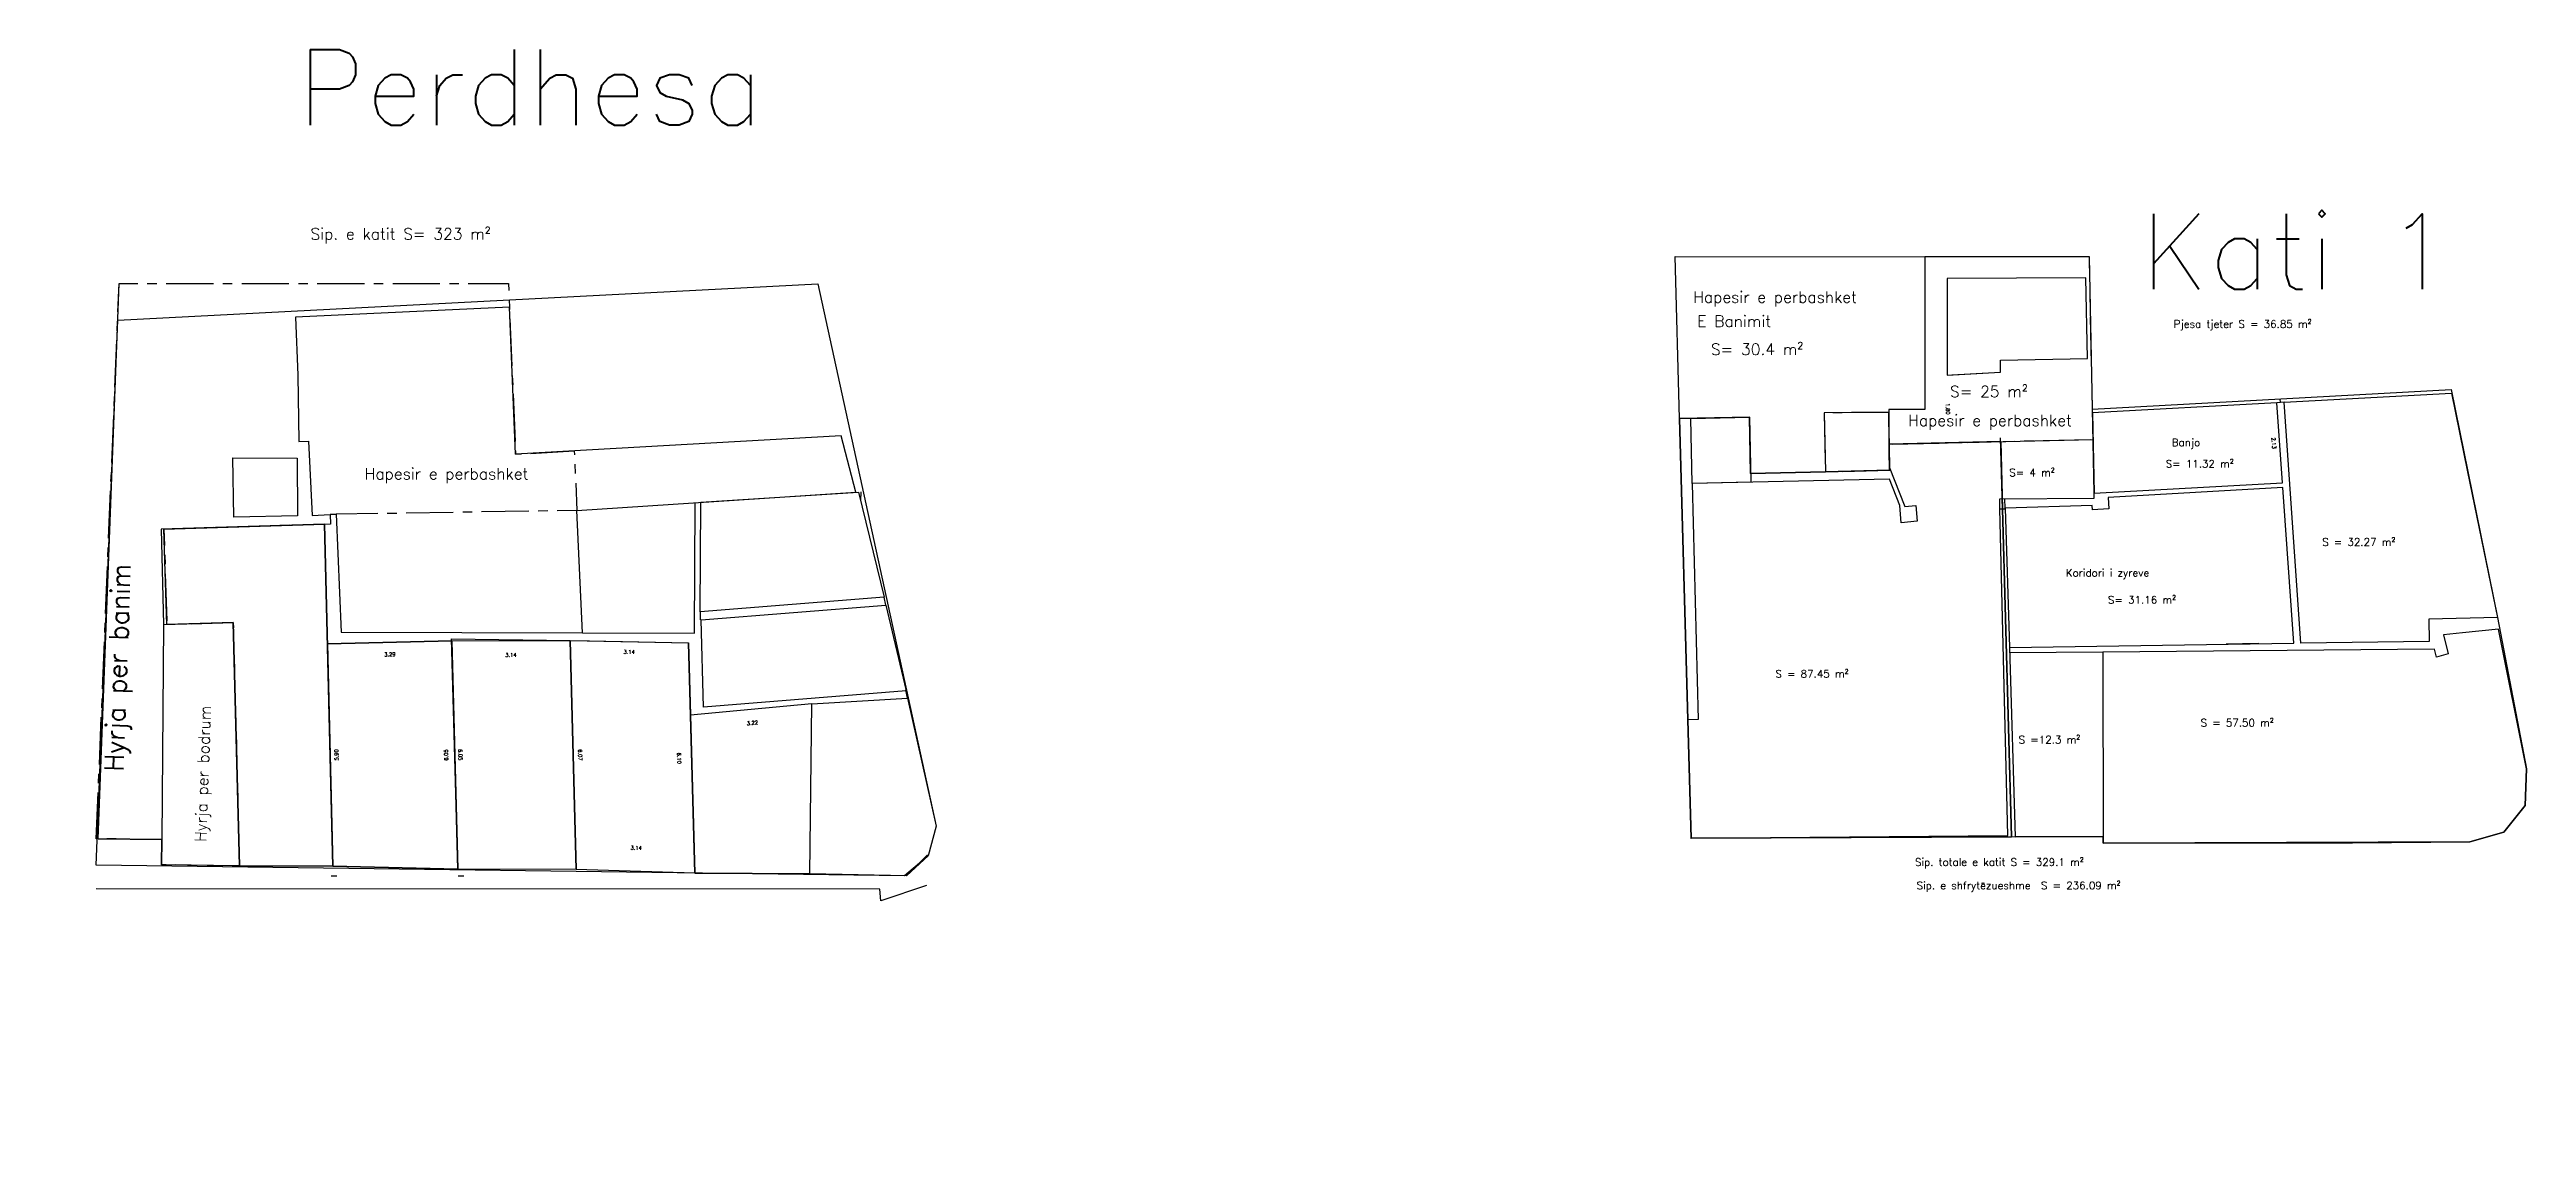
# Model space of a CAD drawing. Header units: metres. Extents: x 495 to 658, y 484 to 685.
# Drawn here: x 529.6 to 595.2, y 484 to 512.7 of the extents above; entities that cross this region are included whole.
import ezdxf

# ---------------------------------------------------------------- set-up
doc = ezdxf.new("R2010")
doc.units = ezdxf.units.M
doc.linetypes.add('CENTER', pattern=[2, 1.25, -0.25, 0.25, -0.25])
for name, color, linetype, lineweight in [('Etazha0_koridor', 2, 'Continuous', 30), ('etazha0_lokal_version2', 5, 'Continuous', 30), ('etazha1', 67, 'Continuous', 30), ('etazha2_banjo', 4, 'Continuous', 30), ('Lifti', 32, 'Continuous', 30), ('Shkalle_hapsire', 9, 'Continuous', 30)]:
    doc.layers.add(name, color=color, linetype=linetype, lineweight=lineweight)
doc.layers.add('etazha1_banjo', color=5, linetype='Continuous')
doc.layers.add('Etazha_label', color=1, linetype='Continuous')
doc.styles.get("Standard").update_dxf_attribs({"font": 'simplex.shx'})
doc.dimstyles.get("Standard").update_dxf_attribs({"dimtxt": 0.1, "dimasz": 0.18, "dimexe": 0.18, "dimexo": 0.0625, "dimgap": 0.09, "dimtad": 0, "dimzin": 0, "dimdsep": 46, "dimtxsty": 'Standard', "dimcen": 0.09, "dimse1": 1, "dimse2": 1, "dimsd1": 1, "dimsd2": 1, "dimadec": 0, "dimazin": 0, "dimtfac": 1, "dimtofl": 0, "dimtmove": 0, "dimatfit": 3, "dimfxl": 1, "dimtolj": 1, "dimtzin": 0, "dimarcsym": 0})

msp = doc.modelspace()

# ---------------------------------------------------------------- texts
at = {"layer": 'Etazha_label', "attachment_point": 1}
for s, width, insert, char_height in [('Perdhesa', 15.31368, (536.149, 512.653), 2), ('Kati 1', 15.31368, (584.965, 508.304), 2), ('Sip. e katit S= 323 m²', 8.47649, (536.498, 507.917), 0.3), ('Hapesir e perbashket', 8.47649, (573.117, 506.242), 0.3), ('E Banimit', 8.47649, (573.224, 505.604), 0.3), ('Pjesa tjeter S = 36.85 m²', 15.31368, (585.84, 505.48), 0.2), ('S= 30.4 m²', 8.47649, (573.585, 504.86), 0.3), ('S= 25 m²', 8.47649, (579.917, 503.741), 0.3), ('Hapesir e perbashket', 4.87683, (578.809, 502.976), 0.3), ('Banjo', 15.31368, (585.789, 502.342), 0.2), ('Hapesir e perbashket', 8.47649, (537.933, 501.564), 0.3), ('S= 4 m²', 15.31368, (581.488, 501.544), 0.2), ('S= 11.32 m²', 15.31368, (585.629, 501.776), 0.2), (' S = 32.27 m²', 15.31368, (589.635, 499.703), 0.2), ('Koridori i zyreve', 15.31368, (582.981, 498.887), 0.2), ('S= 31.16 m²', 15.31368, (584.101, 498.171), 0.2), (' S = 87.45 m²', 15.31368, (575.156, 496.21), 0.2), (' S = 57.50 m²', 15.31368, (586.415, 494.915), 0.2), (' S =12.3 m²', 15.31368, (581.598, 494.466), 0.2), ('Sip. totale e katit S = 329.1 m²', 15.31368, (578.99, 491.223), 0.2), ('Sip. e shfrytëzueshme  S = 236.09 m²', 15.31368, (579.033, 490.602), 0.2)]:
    msp.add_mtext_dynamic_manual_height_columns(s, width=width, gutter_width=1, heights=[0], dxfattribs=dict(at, insert=insert, char_height=char_height))
at = {"layer": 'Etazha_label', "attachment_point": 1, "rotation": 87.95292}
for s, insert, char_height in [('Hyrja per banim', (531.038, 493.536), 0.5), ('Hyrja per bodrum', (533.432, 491.663), 0.3)]:
    msp.add_mtext_dynamic_manual_height_columns(s, width=15.31368, gutter_width=1, heights=[0], dxfattribs=dict(at, insert=insert, char_height=char_height))

# ---------------------------------------------------------------- blocks, each defined once
blk = doc.blocks.new('*D91')
at = {"layer": 'Defpoints', "color": 0, "transparency": 16777216}
for p in [(439.254, 422.958), (433.473, 421.158), (433.549, 420.942)]:
    blk.add_point(p, dxfattribs=at)
at = {"color": 0, "transparency": 16777216, "insert": (436.325, 422.166), "char_height": 0.1, "attachment_point": 5, "rotation": 19.45926}
blk.add_mtext('\\A1;6.05', dxfattribs=at)
blk = doc.blocks.new('*D92')
at = {"layer": 'Defpoints', "color": 0, "transparency": 16777216}
for p in [(438.164, 426.066), (438.219, 425.909), (432.599, 424.11)]:
    blk.add_point(p, dxfattribs=at)
at = {"color": 0, "transparency": 16777216, "insert": (435.437, 424.931), "char_height": 0.1, "attachment_point": 5, "rotation": 19.36808}
blk.add_mtext('\\A1;5.90', dxfattribs=at)
blk = doc.blocks.new('*D93')
at = {"layer": 'Defpoints', "color": 0, "transparency": 16777216}
for p in [(434.501, 417.953), (435.094, 418.126), (435.378, 414.941)]:
    blk.add_point(p, dxfattribs=at)
at = {"color": 0, "transparency": 16777216, "insert": (435.533, 416.62), "char_height": 0.1, "attachment_point": 5, "rotation": 286.2339}
blk.add_mtext('\\A1;3.14', dxfattribs=at)
blk = doc.blocks.new('*D96')
at = {"layer": 'Defpoints', "color": 0, "transparency": 16777216}
for p in [(549.772, 495.313), (546.561, 495.013), (549.805, 494.961)]:
    blk.add_point(p, dxfattribs=at)
at = {"color": 0, "transparency": 16777216, "insert": (548.199, 494.811), "char_height": 0.1, "attachment_point": 5, "rotation": 5.34252}
blk.add_mtext('\\A1;3.22', dxfattribs=at)
blk = doc.blocks.new('*D97')
at = {"layer": 'Defpoints', "color": 0, "transparency": 16777216}
for p in [(543.374, 496.992), (543.537, 490.927), (543.721, 490.932)]:
    blk.add_point(p, dxfattribs=at)
at = {"color": 0, "transparency": 16777216, "insert": (543.639, 493.964), "char_height": 0.1, "attachment_point": 5, "rotation": 271.53956}
blk.add_mtext('\\A1;6.07', dxfattribs=at)
blk = doc.blocks.new('*D98')
at = {"layer": 'Defpoints', "color": 0, "transparency": 16777216}
for p in [(546.508, 496.934), (546.342, 490.825), (546.672, 490.834)]:
    blk.add_point(p, dxfattribs=at)
at = {"color": 0, "transparency": 16777216, "insert": (546.26, 493.875), "char_height": 0.1, "attachment_point": 5, "rotation": 271.53956}
blk.add_mtext('\\A1;6.10', dxfattribs=at)
blk = doc.blocks.new('*D99')
at = {"layer": 'Defpoints', "color": 0, "transparency": 16777216}
for p in [(540.237, 496.989), (540.4, 490.94), (540.55, 490.944)]:
    blk.add_point(p, dxfattribs=at)
at = {"color": 0, "transparency": 16777216, "insert": (540.468, 493.969), "char_height": 0.1, "attachment_point": 5, "rotation": 271.53956}
blk.add_mtext('\\A1;6.05', dxfattribs=at)
blk = doc.blocks.new('*D100')
at = {"layer": 'Defpoints', "color": 0, "transparency": 16777216}
for p in [(536.944, 496.908), (536.952, 496.585), (540.237, 496.989)]:
    blk.add_point(p, dxfattribs=at)
at = {"color": 0, "transparency": 16777216, "insert": (538.599, 496.626), "char_height": 0.1, "attachment_point": 5, "rotation": 1.41603}
blk.add_mtext('\\A1;3.29', dxfattribs=at)
blk = doc.blocks.new('*D101')
at = {"layer": 'Defpoints', "color": 0, "transparency": 16777216}
for p in [(540.237, 496.989), (543.374, 496.992), (543.374, 496.612)]:
    blk.add_point(p, dxfattribs=at)
at = {"color": 0, "transparency": 16777216, "insert": (541.806, 496.611), "char_height": 0.1, "attachment_point": 5, "rotation": 0.04978}
blk.add_mtext('\\A1;3.14', dxfattribs=at)
blk = doc.blocks.new('*D102')
at = {"layer": 'Defpoints', "color": 0, "transparency": 16777216}
for p in [(543.374, 496.992), (546.503, 496.662), (546.508, 496.934)]:
    blk.add_point(p, dxfattribs=at)
at = {"color": 0, "transparency": 16777216, "insert": (544.936, 496.691), "char_height": 0.1, "attachment_point": 5, "rotation": 358.93933}
blk.add_mtext('\\A1;3.14', dxfattribs=at)
blk = doc.blocks.new('*D105')
at = {"layer": 'Defpoints', "color": 0, "transparency": 16777216}
for p in [(588.419, 503.284), (588.573, 503.295, 81.576), (588.723, 501.175, 81.576)]:
    blk.add_point(p, dxfattribs=at)
at = {"color": 0, "transparency": 16777216, "insert": (588.494, 502.224), "char_height": 0.1, "attachment_point": 5, "rotation": 274.05591}
blk.add_mtext('\\A1;2.13', dxfattribs=at)
blk = doc.blocks.new('*D106')
at = {"layer": 'Defpoints', "color": 0, "transparency": 16777216}
for p in [(579.838, 504.029, 162.603), (579.881, 502.233, -0.268), (579.881, 502.233)]:
    blk.add_point(p, dxfattribs=at)
at = {"color": 0, "transparency": 16777216, "insert": (579.86, 503.131), "char_height": 0.1, "attachment_point": 5, "rotation": 271.36597}
blk.add_mtext('\\A1;1.80', dxfattribs=at)
blk = doc.blocks.new('123')
at = {"flags": 128}
for points in [[(432.599, 424.11), (441.153, 427.117), (439.695, 431.191), (437.312, 430.354), (437.935, 428.612), (431.845, 426.471)], [(433.549, 420.942), (439.254, 422.958), (438.164, 426.066), (432.599, 424.11)]]:
    blk.add_lwpolyline(points, close=True, dxfattribs=at)
for points in [[(431.379, 430.256), (431.881, 428.638)], [(431.881, 428.638), (431.243, 428.443)], [(437.737, 409.221), (437.032, 409.58), (436.296, 412.035), (435.378, 414.941), (434.501, 417.953), (433.549, 420.942), (432.599, 424.11), (431.845, 426.471), (431.243, 428.443)]]:
    blk.add_lwpolyline(points, dxfattribs=at)
at = {"color": 5, "flags": 128}
for points in [[(433.549, 420.942), (435.435, 421.608), (439.302, 422.975)], [(439.302, 422.975), (440.222, 419.974), (440.374, 419.481), (441.131, 416.974)], [(434.501, 417.953), (440.222, 419.974)], [(435.378, 414.941), (441.131, 416.974)]]:
    blk.add_lwpolyline(points, dxfattribs=at)
at = {"layer": 'etazha1', "flags": 128}
blk.add_lwpolyline([(436.953, 409.003), (436.193, 410.021), (436.477, 410.142), (430.1, 429.89)], dxfattribs=at)
for p1, p2, distance, picture, middle in [((432.599, 424.11), (438.164, 426.066), -0.166, '*D92', (435.437, 424.931)), ((439.254, 422.958), (433.549, 420.942), -0.229, '*D91', (436.325, 422.166)), ((435.378, 414.941), (434.501, 417.953), -0.618, '*D93', (435.533, 416.62))]:
    dim = blk.add_aligned_dim(p1=p1, p2=p2, distance=distance, dimstyle='Standard')
    dim.commit()
    dim.dimension.update_dxf_attribs({"geometry": picture, "text_midpoint": middle})

# ---------------------------------------------------------------- dimensions: what is measured, and where the dimension line sits
at = {"color": 5}
for p1, p2, distance, picture, middle in [((579.838, 504.029, 162.603), (579.881, 502.233, -0.268), 0, '*D106', (579.86, 503.131)), ((588.723, 501.175, -0.268), (588.573, 503.295, -0.268), 0.155, '*D105', (588.494, 502.224, -81.844)), ((540.237, 496.989), (536.944, 496.908), 0.323, '*D100', (538.599, 496.626)), ((540.237, 496.989), (543.374, 496.992), -0.38, '*D101', (541.806, 496.611)), ((540.237, 496.989), (540.4, 490.94), 0.15, '*D99', (540.468, 493.969)), ((543.374, 496.992), (543.537, 490.927), 0.184, '*D97', (543.639, 493.964)), ((543.3736, 496.992), (546.5084, 496.934), -0.2722, '*D102', (544.9359, 496.6909)), ((546.508, 496.934), (546.672, 490.834), -0.33, '*D98', (546.26, 493.875)), ((546.561, 495.013), (549.772, 495.313), -0.354, '*D96', (548.199, 494.811))]:
    dim = msp.add_aligned_dim(p1=p1, p2=p2, distance=distance, dimstyle='Standard', dxfattribs=at)
    dim.commit()
    dim.dimension.update_dxf_attribs({"geometry": picture, "text_midpoint": middle})

# ---------------------------------------------------------------- linework, layer by layer
at = {"color": 1, "elevation": -0.268, "flags": 128}
msp.add_lwpolyline([(579.251, 507.163), (579.248, 503.119), (578.3, 503.112), (578.299, 503.039), (576.582, 503.028), (576.617, 501.466), (574.636, 501.421), (574.602, 502.915), (573.053, 502.88), (572.753, 502.874), (572.635, 507.166), (579.251, 507.163)], dxfattribs=at)
at = {"color": 1, "linetype": 'CENTER', "elevation": 162.603, "flags": 128}
msp.add_lwpolyline([(583.705, 502.324), (583.611, 507.024), (583.608, 507.161), (579.251, 507.163), (579.248, 503.119), (578.3, 503.112), (578.299, 503.039), (576.582, 503.028), (576.617, 501.466), (578.31, 501.504), (578.308, 502.196), (583.705, 502.324)], dxfattribs=at)
at = {"color": 5, "flags": 128}
for points, elevation in [([(579.251, 507.163), (579.248, 503.119)], -0.268), ([(579.964, 504.036), (581.251, 504.101)], 162.603), ([(583.685, 503.127), (593.19, 503.648), (594.418, 497.604), (595.182, 493.597), (595.144, 492.62), (594.582, 491.914), (593.683, 491.656), (583.968, 491.628), (583.968, 491.799), (581.646, 491.796), (573.058, 491.754), (572.972, 494.893), (572.753, 502.874), (574.602, 502.915), (574.636, 501.421), (578.315, 501.504), (578.306, 502.196), (583.705, 502.324), (583.689, 503.128)], -0.268), ([(583.691, 503.028), (583.689, 503.128)], -0.268), ([(588.769, 503.306), (588.573, 503.295)], -0.268), ([(588.671, 503.3), (588.664, 503.4)], -0.268), ([(578.298, 503.039), (578.3, 503.039)], -0.268), ([(578.308, 502.196), (583.705, 502.324)], -0.268), ([(578.308, 502.196), (583.702, 502.324)], -0.268), ([(581.545, 491.824), (581.307, 500.483), (581.256, 502.366)], -0.268), ([(581.307, 500.483), (581.3, 500.745)], -0.268), ([(581.374, 500.502), (581.366, 500.746)], 81.308), ([(534.451, 497.474), (532.693, 497.42), (532.616, 499.944)], 72.718), ([(581.24, 500.481), (581.375, 500.485)], -0.268), ([(581.49, 496.809), (581.495, 496.665)], -0.268)]:
    msp.add_lwpolyline(points, dxfattribs=dict(at, elevation=elevation))
at = {"color": 1, "linetype": 'CENTER', "flags": 128}
msp.add_lwpolyline([(537.175, 500.338), (537.021, 500.331), (537.027, 500.08), (532.616, 499.944), (532.693, 497.42), (534.451, 497.474), (534.615, 491.02), (532.553, 491.054), (532.564, 491.721), (530.825, 491.742), (531.429, 506.456), (541.74, 506.452), (541.766, 505.831), (541.929, 501.928), (543.483, 502.016), (543.554, 500.441)], close=True, dxfattribs=at)
at = {"color": 5, "flags": 128}
msp.add_lwpolyline([(531.392, 505.481), (549.93, 506.448), (553.069, 492.076), (552.859, 491.293), (552.232, 490.76), (530.825, 491.044)], close=True, dxfattribs=at)
for points in [[(530.87, 491.741), (531.429, 506.456)], [(532.602, 497.417), (532.564, 491.721)], [(546.817, 497.755), (546.816, 497.541)], [(549.72, 490.814), (549.772, 495.313)], [(552.308, 495.464), (552.266, 495.691)], [(534.615, 491.02), (532.553, 491.054), (532.564, 491.721), (530.87, 491.741)]]:
    msp.add_lwpolyline(points, dxfattribs=at)
at = {"color": 3, "lineweight": 35, "elevation": -0.268, "flags": 128}
msp.add_lwpolyline([(578.306, 502.196), (581.258, 502.266), (581.307, 500.485), (581.546, 491.795), (573.058, 491.754), (572.972, 494.893), (572.753, 502.874), (574.602, 502.915), (574.636, 501.421), (576.617, 501.466), (578.315, 501.504), (578.306, 502.196)], dxfattribs=at)
at = {"color": 2, "elevation": 162.603, "flags": 128}
msp.add_lwpolyline([(578.306, 502.196), (583.705, 502.324)], dxfattribs=at)
at = {"flags": 128}
for points in [[(551.07, 500.933), (551.067, 500.691)], [(551.731, 497.935), (551.691, 498.146)], [(537.198, 490.751), (537.048, 490.75)], [(540.558, 490.754), (540.408, 490.753)]]:
    msp.add_lwpolyline(points, dxfattribs=at)
at = {"elevation": -0.268, "flags": 128}
msp.add_lwpolyline([(587.226, 496.907), (588.092, 496.921)], dxfattribs=at)
at = {"layer": 'Etazha0_koridor', "flags": 128}
msp.add_lwpolyline([(536.447, 502.28), (536.538, 500.311), (537.175, 500.338), (537.307, 497.219), (543.701, 497.199), (543.554, 500.441), (550.94, 500.924), (550.55, 502.417), (541.929, 501.928), (541.766, 505.831), (536.101, 505.56), (536.159, 504.029), (536.189, 502.268)], close=True, dxfattribs=at)
at = {"layer": 'etazha0_lokal_version2', "flags": 128}
msp.add_lwpolyline([(543.701, 497.199), (546.663, 497.19), (546.687, 500.646)], dxfattribs=at)
for points in [[(551.691, 498.146), (546.817, 497.755), (546.837, 500.656), (551.008, 500.929)], [(536.864, 500.075), (537.093, 491.011), (534.615, 491.02), (534.451, 497.474), (532.693, 497.42), (532.616, 499.944)], [(552.272, 495.662), (546.903, 495.225), (546.847, 497.543), (551.731, 497.935)], [(536.944, 496.908), (540.237, 496.989), (540.4, 490.94), (537.093, 491.011)], [(540.237, 496.989), (543.374, 496.992), (543.537, 490.927), (540.4, 490.94)], [(543.374, 496.992), (546.508, 496.934), (546.508, 496.934), (546.561, 495.013), (546.672, 490.834), (543.537, 490.927)], [(546.672, 490.834), (549.72, 490.814), (549.772, 495.313), (546.561, 495.013)], [(549.72, 490.814), (549.772, 495.313), (552.308, 495.464), (553.069, 492.076), (552.859, 491.293), (552.282, 490.759)]]:
    msp.add_lwpolyline(points, close=True, dxfattribs=at)
at = {"layer": 'etazha1', "color": 2, "flags": 128}
for points, elevation in [([(583.608, 507.161), (579.251, 507.163), (579.248, 503.119), (578.3, 503.112), (578.309, 501.599), (578.722, 500.548), (579.014, 500.569), (579.05, 500.153), (578.626, 500.115), (578.586, 500.571), (578.311, 501.269), (573.088, 501.151), (573.244, 494.901), (572.972, 494.893), (573.058, 491.754), (581.445, 491.824), (581.24, 500.481), (581.234, 500.745), (583.737, 500.763), (583.733, 500.902)], -0.268), ([(588.769, 503.306), (593.196, 503.548), (593.625, 501.46), (594.418, 497.604), (592.594, 497.557), (592.602, 496.964), (589.205, 496.92)], -0.268), ([(581.374, 500.502), (581.49, 496.809), (589.02, 496.927), (588.73, 501.045), (584.105, 500.787), (584.122, 500.485), (583.689, 500.457), (583.685, 500.575)], 81.308)]:
    msp.add_lwpolyline(points, close=True, dxfattribs=dict(at, elevation=elevation))
at = {"layer": 'etazha1', "elevation": 81.308, "flags": 128}
msp.add_lwpolyline([(581.374, 500.502), (581.49, 496.809), (589.02, 496.927), (588.73, 501.045), (584.105, 500.787), (584.122, 500.485), (583.689, 500.457), (583.685, 500.575)], close=True, dxfattribs=at)
at = {"layer": 'etazha1', "color": 2, "flags": 128}
msp.add_lwpolyline([(593.486, 497.195), (592.987, 497.141), (593.111, 496.64), (592.799, 496.557), (592.744, 496.766), (583.961, 496.687), (583.968, 491.628), (590.574, 491.637), (593.683, 491.656), (594.582, 491.914), (595.144, 492.62), (595.182, 493.597), (594.441, 497.299)], close=True, dxfattribs=at)
at = {"layer": 'etazha1', "color": 2, "elevation": -0.268, "flags": 128}
for points in [[(581.49, 496.809), (581.646, 491.796)], [(581.646, 491.796), (583.968, 491.799)]]:
    msp.add_lwpolyline(points, dxfattribs=at)
at = {"layer": 'etazha1', "flags": 128}
for points, elevation in [([(583.961, 496.687), (581.495, 496.665)], -0.268), ([(587.226, 496.907), (588.095, 496.921)], 162.603)]:
    msp.add_lwpolyline(points, dxfattribs=dict(at, elevation=elevation))
at = {"layer": 'etazha1_banjo', "elevation": -0.268, "flags": 128}
msp.add_lwpolyline([(583.691, 503.028), (583.733, 500.902), (588.723, 501.175), (588.573, 503.295)], close=True, dxfattribs=at)
at = {"layer": 'etazha2_banjo', "elevation": -0.268, "flags": 128}
msp.add_lwpolyline([(573.088, 501.151), (573.053, 502.88), (574.602, 502.915), (574.641, 501.186)], close=True, dxfattribs=at)
at = {"layer": 'Lifti', "elevation": -0.268, "flags": 128}
msp.add_lwpolyline([(578.298, 503.039), (576.582, 503.028), (576.617, 501.466), (578.315, 501.504)], close=True, dxfattribs=at)
at = {"layer": 'Lifti', "flags": 128}
msp.add_lwpolyline([(534.439, 501.832), (536.14, 501.83), (536.15, 500.296), (534.468, 500.266)], close=True, dxfattribs=at)
at = {"layer": 'Shkalle_hapsire', "elevation": 162.603, "flags": 128}
msp.add_lwpolyline([(583.554, 504.468), (583.511, 506.607), (579.841, 506.586), (579.838, 504.029), (581.251, 504.101), (581.255, 504.422)], close=True, dxfattribs=at)

# ---------------------------------------------------------------- block references
at = {"rotation": 72.08029698003944}
msp.add_blockref('123', (807.525, -51.094), dxfattribs=at)

msp.set_redraw_order([(e.dxf.handle, doc.entitydb.next_handle()) for e in msp.query("TEXT MTEXT ATTDEF DIMENSION ARC_DIMENSION")])  # texts and dimensions are drawn at this point

doc.saveas('drawing.dxf')
